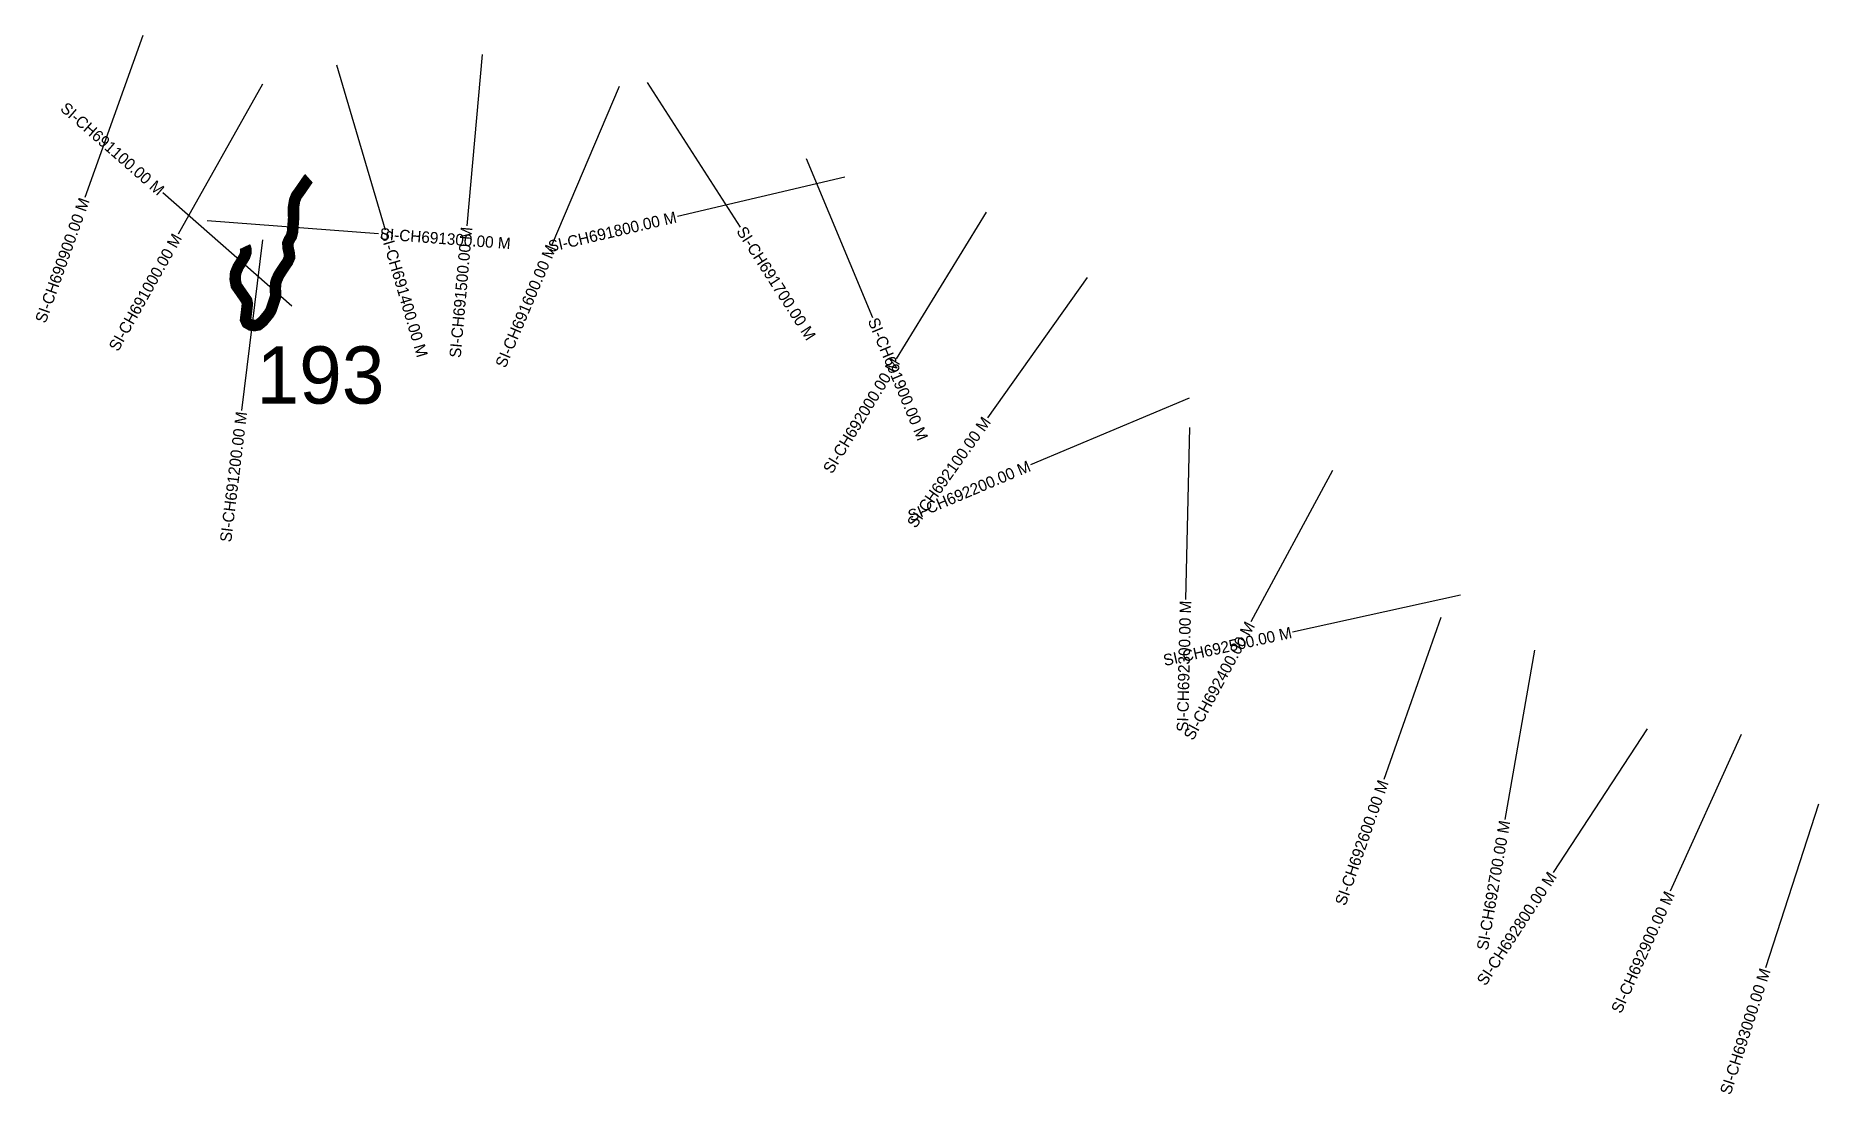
# Model space of a CAD drawing. Header units: metres. Extents: x 339539 to 346860, y 1761940 to 1765899.
# Drawn here: x 341095 to 342650, y 1761983 to 1762906 of the extents above; entities that cross this region are included whole.
import ezdxf
from ezdxf.enums import TextEntityAlignment as Align

# ---------------------------------------------------------------- set-up
doc = ezdxf.new("R2010")
doc.units = ezdxf.units.M
for name, color, linetype in [('CS', 134, 'Continuous'), ('CSMark', 6, 'Continuous'), ('UNPROTECTED', 10, 'Continuous')]:
    doc.layers.add(name, color=color, linetype=linetype)

msp = doc.modelspace()

# ---------------------------------------------------------------- texts
at = {"insert": (341287.5, 1762635.1), "char_height": 50, "attachment_point": 1}
msp.add_mtext_dynamic_manual_height_columns('\\pxt1;193', width=70.183, gutter_width=1, heights=[0], dxfattribs=at)
at = {"layer": 'CSMark'}
for s, rotation, p in [('SI-CH691100.00 M', 318.7117, (341204.8, 1762769.6)), ('SI-CH690900.00 M', 70.2521, (341137.4, 1762764)), ('SI-CH691800.00 M', 13.1855, (341653.6, 1762748.1)), ('SI-CH691500.00 M', 84.8857, (341470.8, 1762739.2)), ('SI-CH691000.00 M', 60.6238, (341218.5, 1762732.1)), ('SI-CH691600.00 M', 67.018, (341544.7, 1762722.8)), ('SI-CH692000.00 M', 58.4947, (341845.1, 1762623.4)), ('SI-CH691200.00 M', 82.9784, (341274.4, 1762578.1)), ('SI-CH692100.00 M', 54.5889, (341924.6, 1762571.9)), ('SI-CH692200.00 M', 22.8813, (341961.9, 1762531.2)), ('SI-CH692300.00 M', 88.6378, (342097.9, 1762413.3)), ('SI-CH692400.00 M', 61.6926, (342154.4, 1762393.8)), ('SI-CH692500.00 M', 12.4313, (342190.4, 1762385.7)), ('SI-CH692600.00 M', 70.6775, (342270.6, 1762256.2)), ('SI-CH692700.00 M', 80.0918, (342376.4, 1762221.4)), ('SI-CH692800.00 M', 56.8334, (342418.1, 1762175.2)), ('SI-CH692900.00 M', 65.7232, (342520.4, 1762158.9)), ('SI-CH693000.00 M', 72.1414, (342603.7, 1762092.1))]:
    msp.add_text(s, height=10, rotation=rotation, dxfattribs=at).set_placement(p, align=Align.MIDDLE_RIGHT)
for s, rotation, p in [('SI-CH691300.00 M', 355.664, (341395, 1762733.4)), ('SI-CH691400.00 M', 286.4317, (341400, 1762735.8)), ('SI-CH691700.00 M', 302.7229, (341709.9, 1762738.2)), ('SI-CH691900.00 M', 292.6057, (341825.1, 1762659.4))]:
    msp.add_text(s, height=10, rotation=rotation, dxfattribs=at).set_placement(p, align=Align.MIDDLE_LEFT)

# ---------------------------------------------------------------- linework, layer by layer
at = {"layer": 'CS'}
for p, q in [((341188.4, 1762906.1), (341137.7, 1762764.9)), ((341357.3, 1762880.7), (341399.7, 1762736.8)), ((341484.3, 1762889.6), (341470.9, 1762740.1)), ((341292.6, 1762863.7), (341219, 1762733)), ((341603.7, 1762861.8), (341545.1, 1762723.7)), ((341628.3, 1762865.3), (341709.4, 1762739.1)), ((341767, 1762798.8), (341824.7, 1762660.3)), ((341800.6, 1762782.6), (341654.6, 1762748.4)), ((341318.3, 1762670), (341205.6, 1762769)), ((341924, 1762752.1), (341845.6, 1762624.2)), ((341244.4, 1762744.8), (341394, 1762733.5)), ((341292.8, 1762727.9), (341274.5, 1762579.1)), ((342012.1, 1762695), (341925.2, 1762572.7)), ((342101, 1762589.9), (341962.8, 1762531.6)), ((342101.5, 1762564.3), (342097.9, 1762414.3)), ((342226, 1762526.7), (342154.9, 1762394.7)), ((342337.8, 1762418.2), (342191.3, 1762385.9)), ((342320.5, 1762398.7), (342270.9, 1762257.2)), ((342402.4, 1762370.1), (342376.6, 1762222.4)), ((342500.7, 1762301.6), (342418.7, 1762176.1)), ((342582.5, 1762296.5), (342520.8, 1762159.8)), ((342650, 1762235.8), (342604, 1762093.1))]:
    msp.add_line(p, q, dxfattribs=at)
at = {"layer": 'UNPROTECTED', "const_width": 10, "flags": 128}
msp.add_lwpolyline([(341277.3, 1762722.1), (341278.1, 1762720.4), (341278.2, 1762716.7), (341277.1, 1762713.5), (341271.4, 1762704.3), (341269.2, 1762699), (341268.8, 1762693.5), (341269.8, 1762688.1), (341276, 1762679.2), (341278.9, 1762675), (341279.5, 1762672.2), (341278.7, 1762665), (341277.9, 1762658.4), (341279.2, 1762655.5), (341282.5, 1762653.6), (341285.9, 1762653.2), (341289.1, 1762653.8), (341293, 1762657), (341298.3, 1762663.5), (341300, 1762666.3), (341302.5, 1762673.6), (341304.2, 1762679), (341303.9, 1762685.7), (341304.2, 1762690.2), (341304.9, 1762692.7), (341307, 1762697.4), (341311.5, 1762704.2), (341314.6, 1762708.8), (341316.3, 1762712.6), (341316.1, 1762716), (341314.9, 1762721.3), (341314.8, 1762725.1), (341316, 1762728), (341317.9, 1762731), (341318.9, 1762734.9), (341319.8, 1762746.8), (341319.7, 1762756.2), (341320.7, 1762762.4), (341322.3, 1762766.4), (341324.8, 1762769.8), (341332.4, 1762780.8), (341333.3, 1762781.6)], dxfattribs=at)

msp.set_redraw_order([(e.dxf.handle, doc.entitydb.next_handle()) for e in msp.query("TEXT MTEXT ATTDEF DIMENSION ARC_DIMENSION")])  # texts and dimensions are drawn at this point

doc.saveas('drawing.dxf')
